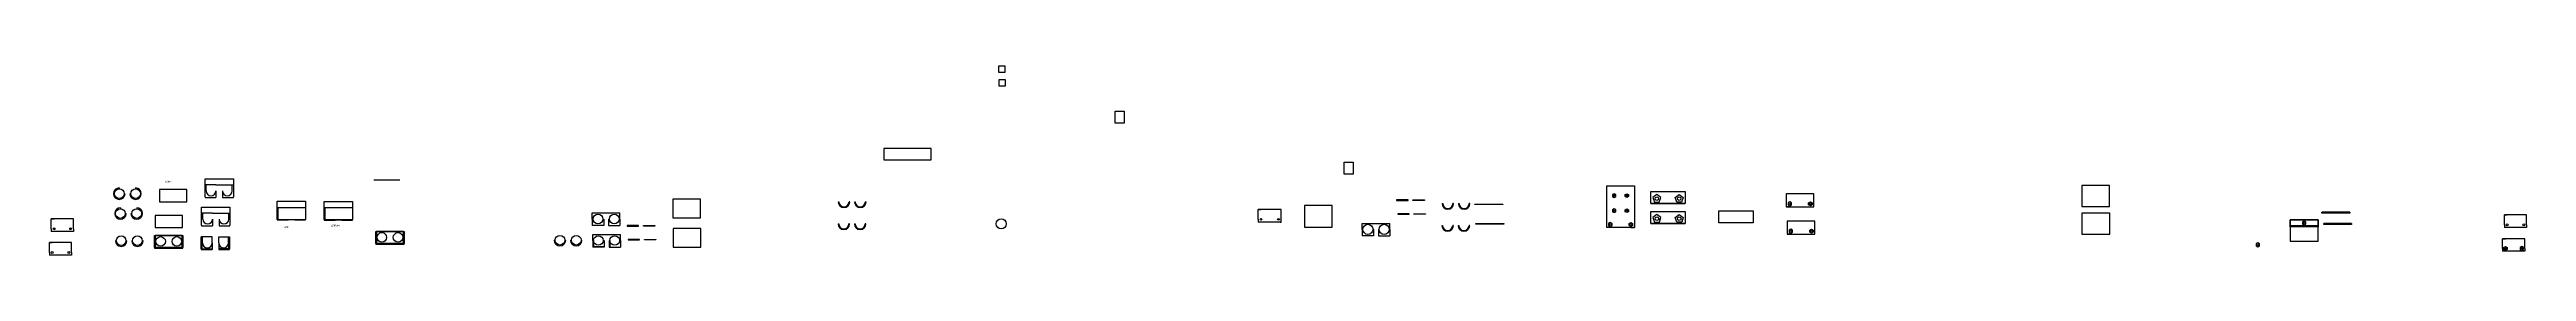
# Model space of a CAD drawing. Header units: millimetres. Extents: x 0 to 4105, y 0 to 315.
import ezdxf

# ---------------------------------------------------------------- set-up
doc = ezdxf.new("R2010")
doc.units = ezdxf.units.MM
doc.styles.get("Standard").update_dxf_attribs({"font": 'arial.ttf'})

msp = doc.modelspace()

# ---------------------------------------------------------------- linework, layer by layer
for p, q in [((258.1, 117.2), (258.1, 127.2)), ((258.1, 127.2), (305.1, 127.2)), ((305.1, 127.2), (305.1, 117.2)), ((538, 125.8), (581, 125.8)), ((108, 102.6), (106.5, 102.6)), ((116, 112.1), (116, 110.6)), ((124, 102.6), (125.5, 102.6)), ((133.5, 102.6), (135, 102.6)), ((143, 112.1), (143, 110.6)), ((152.5, 102.6), (151, 102.6)), ((258.1, 107.2), (258.1, 117.2)), ((276.1, 117.2), (258.1, 117.2)), ((258.1, 97.2), (258.1, 107.2)), ((258.1, 97.2), (258.1, 96.2)), ((258.1, 96.2), (276.1, 96.2)), ((260.1, 107.2), (260.1, 117.2)), ((276.1, 117.2), (287.1, 117.2)), ((276.1, 107.2), (276.1, 96.2)), ((287.1, 117.2), (305.1, 117.2)), ((287.1, 107.2), (287.1, 96.2)), ((287.1, 96.2), (305.1, 96.2)), ((303.1, 107.2), (303.1, 117.2)), ((305.1, 117.2), (305.1, 97.2)), ((305.1, 96.2), (305.1, 97.2)), ((377.7, 79.9), (377.7, 89.9)), ((377.7, 89.9), (424.7, 89.9)), ((424.7, 89.9), (424.7, 79.9)), ((455.7, 79.5), (455.7, 89.5)), ((455.7, 89.5), (502.7, 89.5)), ((502.7, 89.5), (502.7, 79.5)), ((1307.4, 88.9), (1308.5, 88.9)), ((1326.4, 88.9), (1325.3, 88.9)), ((1334.4, 88.9), (1335.5, 88.9)), ((1353.4, 88.9), (1352.3, 88.9)), ((2308, 86.2), (2309.1, 86.2)), ((2327, 86.2), (2325.9, 86.2)), ((2335, 86.2), (2336.1, 86.2)), ((2354, 86.2), (2352.9, 86.2)), ((2653.8, 101.3), (2653.8, 106.3)), ((2653.8, 106.3), (2710.8, 106.3)), ((2653.8, 86.3), (2653.8, 101.3)), ((2653.8, 86.3), (2653.8, 87.3)), ((2663.8, 86.3), (2653.8, 86.3)), ((2653.8, 86.3), (2710.8, 86.3)), ((2710.8, 86.3), (2710.8, 87.3)), ((3.4, 44.3), (3.4, 60.8)), ((3.4, 60.8), (7.9, 60.8)), ((39.9, 60.8), (3.4, 60.8)), ((3.4, 44.3), (3.4, 39.8)), ((39.9, 44.3), (39.9, 60.8)), ((39.9, 44.3), (39.9, 39.8)), ((109.9, 69.6), (108.4, 69.6)), ((117.9, 79.1), (117.9, 77.6)), ((125.9, 69.6), (127.4, 69.6)), ((135.4, 69.6), (136.9, 69.6)), ((144.9, 79.1), (144.9, 77.6)), ((154.4, 69.6), (152.9, 69.6)), ((252.4, 70.3), (252.4, 80.3)), ((252.4, 80.3), (299.4, 80.3)), ((252.4, 60.3), (252.4, 70.3)), ((270.4, 70.3), (252.4, 70.3)), ((252.4, 50.3), (252.4, 60.3)), ((252.4, 50.3), (252.4, 49.3)), ((252.4, 49.3), (270.4, 49.3)), ((254.4, 60.3), (254.4, 70.3)), ((270.4, 70.3), (281.4, 70.3)), ((270.4, 60.3), (270.4, 49.3)), ((281.4, 70.3), (299.4, 70.3)), ((281.4, 60.3), (281.4, 49.3)), ((281.4, 49.3), (299.4, 49.3)), ((297.4, 60.3), (297.4, 70.3)), ((299.4, 80.3), (299.4, 70.3)), ((299.4, 70.3), (299.4, 50.3)), ((299.4, 49.3), (299.4, 50.3)), ((377.7, 69.9), (377.7, 79.9)), ((377.7, 79.9), (424.7, 79.9)), ((377.7, 79.9), (378.7, 79.9)), ((377.7, 59.9), (377.7, 69.9)), ((377.7, 59.9), (377.7, 58.9)), ((377.7, 58.9), (395.7, 58.9)), ((378.7, 79.9), (378.7, 58.9)), ((378.7, 58.9), (378.7, 59.9)), ((378.7, 59.9), (424.7, 59.9)), ((406.7, 58.9), (395.7, 58.9)), ((406.7, 58.9), (424.7, 58.9)), ((424.7, 79.9), (424.7, 59.9)), ((424.7, 58.9), (424.7, 59.9)), ((455.7, 69.5), (455.7, 79.5)), ((455.7, 79.5), (456.7, 79.5)), ((455.7, 59.5), (455.7, 69.5)), ((455.7, 59.5), (455.7, 58.5)), ((455.7, 58.5), (473.7, 58.5)), ((456.7, 79.5), (456.7, 79.7)), ((456.7, 79.7), (502.7, 79.7)), ((456.7, 79.5), (456.7, 58.5)), ((456.7, 58.5), (456.7, 59.5)), ((456.7, 59.5), (502.7, 59.5)), ((484.7, 58.5), (473.7, 58.5)), ((484.7, 58.5), (502.7, 58.5)), ((502.7, 79.5), (502.7, 59.5)), ((502.7, 58.5), (502.7, 59.5)), ((899.7, 60.5), (899.7, 70.5)), ((899.7, 70.5), (945.7, 70.5)), ((901.2, 60.5), (899.7, 60.5)), ((899.7, 60.5), (899.7, 50.5)), ((899.7, 50.5), (899.7, 49.5)), ((918.7, 49.5), (899.7, 49.5)), ((917.2, 60.5), (918.7, 60.5)), ((918.7, 60.5), (918.7, 49.5)), ((926.7, 60.5), (928.2, 60.5)), ((926.7, 60.5), (926.7, 49.5)), ((926.7, 49.5), (945.7, 49.5)), ((945.7, 60.5), (944.2, 60.5)), ((945.7, 60.5), (945.7, 70.5)), ((945.7, 60.5), (945.7, 50.5)), ((945.7, 50.5), (945.7, 49.5)), ((1307.1, 52.4), (1308.2, 52.4)), ((1326.1, 52.4), (1325, 52.4)), ((1334.1, 52.4), (1335.2, 52.4)), ((1353.1, 52.4), (1352, 52.4)), ((2003.4, 60), (2003.4, 76.5)), ((2003.4, 76.5), (2007.9, 76.5)), ((2039.9, 76.5), (2003.4, 76.5)), ((2003.4, 60), (2003.4, 55.5)), ((2039.9, 55.5), (2003.4, 55.5)), ((2041.4, 76.5), (2039.9, 76.5)), ((2039.9, 55.5), (2041.4, 55.5)), ((2041.4, 60), (2041.4, 76.5)), ((2041.4, 55.5), (2041.4, 76.5)), ((2175.6, 43.3), (2175.6, 53.3)), ((2175.6, 53.3), (2221.6, 53.3)), ((2175.6, 43.3), (2175.6, 33.3)), ((2175.6, 43.3), (2176.7, 43.3)), ((2194.6, 43.3), (2193.5, 43.3)), ((2194.6, 43.3), (2194.6, 32.3)), ((2202.6, 43.3), (2202.6, 32.3)), ((2202.6, 43.3), (2203.7, 43.3)), ((2221.6, 43.3), (2220.5, 43.3)), ((2221.6, 43.3), (2221.6, 53.3)), ((2221.6, 43.3), (2221.6, 33.3)), ((2307.7, 49.8), (2308.8, 49.8)), ((2326.7, 49.8), (2325.6, 49.8)), ((2334.7, 49.8), (2335.8, 49.8)), ((2353.7, 49.8), (2352.6, 49.8)), ((2586.7, 46.4), (2580.7, 46.4)), ((2620.7, 46.4), (2626.7, 46.4)), ((2653.9, 68), (2653.9, 73)), ((2653.9, 73), (2710.9, 73)), ((2653.9, 53), (2653.9, 68)), ((2653.9, 53), (2653.9, 54)), ((2663.9, 53), (2653.9, 53)), ((2653.9, 53), (2710.9, 53)), ((2710.9, 53), (2710.9, 54)), ((2884.2, 80.7), (2878.2, 80.7)), ((2918.2, 80.7), (2924.2, 80.7)), ((3759.5, 48.9), (3713.5, 48.9)), ((3759.5, 47.4), (3713.5, 47.4)), ((3759.5, 43.9), (3759.5, 48.9)), ((3759.5, 48.9), (3759.5, 47.4)), ((3759.5, 23.9), (3759.5, 43.9)), ((3812, 71.9), (3766, 71.9)), ((3814.9, 52.8), (3768.9, 52.8)), ((4068.4, 50.8), (4068.4, 67.3)), ((4068.4, 67.3), (4072.9, 67.3)), ((4104.9, 67.3), (4068.4, 67.3)), ((4068.4, 50.8), (4068.4, 46.3)), ((4104.9, 46.3), (4068.4, 46.3)), ((4104.9, 50.8), (4104.9, 67.3)), ((4104.9, 50.8), (4104.9, 46.3)), ((0.4, 4.9), (0.4, 21.4)), ((0.4, 21.4), (4.9, 21.4)), ((36.9, 21.4), (0.4, 21.4)), ((0.4, 4.9), (0.4, 0.4)), ((36.9, 0.4), (0.4, 0.4)), ((39.9, 39.8), (3.4, 39.8)), ((36.9, 4.9), (36.9, 21.4)), ((36.9, 4.9), (36.9, 0.4)), ((111.1, 24.5), (109.6, 24.5)), ((127.1, 24.5), (128.6, 24.5)), ((136.6, 24.5), (138.1, 24.5)), ((155.6, 24.5), (154.1, 24.5)), ((174.4, 23.2), (174.4, 33.2)), ((174.4, 33.2), (221.4, 33.2)), ((174.4, 13.2), (174.4, 23.2)), ((221.4, 13.2), (174.4, 13.2)), ((174.4, 13.2), (174.4, 12.2)), ((174.4, 12.2), (221.4, 12.2)), ((220.4, 33.2), (175.4, 33.2)), ((175.4, 33.2), (175.4, 23.2)), ((175.4, 23.2), (175.4, 13.2)), ((175.4, 13.2), (215.4, 13.2)), ((215.4, 13.2), (220.4, 13.2)), ((220.4, 23.2), (220.4, 33.2)), ((220.4, 13.2), (220.4, 23.2)), ((221.4, 33.2), (221.4, 13.2)), ((221.4, 12.2), (221.4, 13.2)), ((251.8, 20.7), (251.8, 30.7)), ((269.8, 30.7), (251.8, 30.7)), ((251.8, 10.7), (251.8, 20.7)), ((251.8, 10.7), (251.8, 9.7)), ((251.8, 9.7), (269.8, 9.7)), ((252.8, 30.7), (252.8, 20.7)), ((252.8, 20.7), (252.8, 10.7)), ((252.8, 10.7), (269.8, 10.7)), ((253.8, 20.7), (253.8, 30.7)), ((269.8, 20.7), (269.8, 30.7)), ((269.8, 20.7), (269.8, 9.7)), ((280.8, 20.7), (280.8, 30.7)), ((280.8, 30.7), (298.8, 30.7)), ((280.8, 20.7), (280.8, 9.7)), ((297.8, 10.7), (280.8, 10.7)), ((280.8, 9.7), (298.8, 9.7)), ((296.8, 20.7), (296.8, 30.7)), ((297.8, 20.7), (297.8, 30.7)), ((297.8, 10.7), (297.8, 20.7)), ((298.8, 30.7), (298.8, 10.7)), ((298.8, 9.7), (298.8, 10.7)), ((541, 29.9), (541, 39.9)), ((541, 39.9), (588, 39.9)), ((541, 19.9), (541, 29.9)), ((588, 19.9), (541, 19.9)), ((541, 19.9), (541, 18.9)), ((541, 18.9), (588, 18.9)), ((587, 39.9), (542, 39.9)), ((542, 39.9), (542, 29.9)), ((542, 29.9), (542, 19.9)), ((542, 19.9), (582, 19.9)), ((582, 19.9), (587, 19.9)), ((587, 29.9), (587, 39.9)), ((587, 19.9), (587, 29.9)), ((588, 39.9), (588, 19.9)), ((588, 18.9), (588, 19.9)), ((838.2, 25.3), (836.7, 25.3)), ((854.2, 25.3), (855.7, 25.3)), ((863.7, 25.3), (865.2, 25.3)), ((882.7, 25.3), (881.2, 25.3)), ((900.5, 24.8), (900.5, 34.8)), ((900.5, 34.8), (946.5, 34.8)), ((902, 24.8), (900.5, 24.8)), ((900.5, 24.8), (900.5, 14.8)), ((900.5, 14.8), (900.5, 13.8)), ((919.5, 13.8), (900.5, 13.8)), ((902, 24.8), (902, 14.8)), ((902, 14.8), (919.5, 14.8)), ((918, 24.8), (919.5, 24.8)), ((919.5, 24.8), (919.5, 13.8)), ((927.5, 24.8), (929, 24.8)), ((927.5, 24.8), (927.5, 13.8)), ((929, 14.8), (927.5, 14.8)), ((927.5, 13.8), (946.5, 13.8)), ((929, 24.8), (929, 14.8)), ((946.5, 24.8), (945, 24.8)), ((946.5, 24.8), (946.5, 34.8)), ((946.5, 24.8), (946.5, 14.8)), ((946.5, 14.8), (946.5, 13.8)), ((2175.6, 33.3), (2175.6, 32.3)), ((2194.6, 32.3), (2175.6, 32.3)), ((2202.6, 32.3), (2221.6, 32.3)), ((2221.6, 33.3), (2221.6, 32.3)), ((2885.9, 35.4), (2879.9, 35.4)), ((2919.9, 35.4), (2925.9, 35.4)), ((4065.4, 11.3), (4065.4, 27.8)), ((4065.4, 27.8), (4069.9, 27.8)), ((4101.9, 27.8), (4065.4, 27.8)), ((4065.4, 11.3), (4065.4, 6.8)), ((4101.9, 6.8), (4065.4, 6.8)), ((4101.9, 11.3), (4101.9, 27.8)), ((4101.9, 11.3), (4101.9, 6.8))]:
    msp.add_line(p, q)
for points in [[(1573.5, 315.1), (1583.5, 315.1), (1583.5, 304.1), (1573.5, 304.1)], [(1574.1, 292.3), (1584.1, 292.3), (1584.1, 281.3), (1574.1, 281.3)], [(1766, 239.6), (1781, 239.6), (1781, 219.6), (1766, 219.6)], [(1382.7, 158.9), (1461.5, 158.9), (1461.5, 177.9), (1382.7, 177.9)], [(2145.6, 155.2), (2160.6, 155.2), (2160.6, 135.2), (2145.6, 135.2)], [(182.5, 89.3), (227.7, 89.3), (227.7, 109.3), (182.5, 109.3)], [(1079.2, 93.7), (1033.2, 93.7), (1033.2, 62.7), (1079.2, 62.7)], [(2080, 46.8), (2126, 46.8), (2126, 82.8), (2080, 82.8)], [(2251.6, 92.5), (2232.6, 92.5), (2232.6, 91.5), (2251.6, 91.5)], [(2259.6, 92.5), (2278.6, 92.5), (2278.6, 91.5), (2259.6, 91.5)], [(2362.4, 85.4), (2408.4, 85.4), (2408.4, 84.4), (2362.4, 84.4)], [(2580.7, 115.8), (2626.7, 115.8), (2626.7, 46.4), (2580.7, 46.4)], [(2596.1, 101), (2593.2, 102.6), (2590.4, 101), (2590.4, 97.7), (2593.2, 96.1), (2596.1, 97.7)], [(2611.4, 101), (2614.2, 102.6), (2617.1, 101), (2617.1, 97.7), (2614.2, 96.1), (2611.4, 97.7)], [(2653.8, 106.3), (2710.8, 106.3), (2710.8, 86.3), (2653.8, 86.3)], [(2667.9, 88.6), (2670.5, 96.4), (2663.8, 101.3), (2657.1, 96.4), (2659.7, 88.6)], [(2696.7, 88.6), (2694.1, 96.4), (2700.8, 101.3), (2707.5, 96.4), (2704.9, 88.6)], [(2878.2, 80.7), (2924.2, 80.7), (2924.2, 102.1), (2878.2, 102.1)], [(2887, 87.3), (2884.2, 89), (2881.3, 87.3), (2881.3, 84.1), (2884.2, 82.4), (2887, 84.1)], [(2915.3, 87.3), (2918.2, 89), (2921, 87.3), (2921, 84.1), (2918.2, 82.4), (2915.3, 84.1)], [(3414.1, 116.3), (3368.1, 116.3), (3368.1, 81.3), (3414.1, 81.3)], [(175.3, 46.3), (220.5, 46.3), (220.5, 66.3), (175.3, 66.3)], [(976.5, 49.8), (957.5, 49.8), (957.5, 48.8), (976.5, 48.8)], [(984.5, 49.8), (1003.5, 49.8), (1003.5, 48.8), (984.5, 48.8)], [(1079.8, 44.7), (1033.8, 44.7), (1033.8, 13.7), (1079.8, 13.7)], [(2253.4, 69.3), (2234.4, 69.3), (2234.4, 68.3), (2253.4, 68.3)], [(2261.4, 69.3), (2280.4, 69.3), (2280.4, 68.3), (2261.4, 68.3)], [(2364.1, 52.8), (2410.1, 52.8), (2410.1, 51.8), (2364.1, 51.8)], [(2589.6, 53), (2586.7, 54.6), (2583.9, 53), (2583.9, 49.7), (2586.7, 48.1), (2589.6, 49.7)], [(2596.1, 76), (2593.2, 77.6), (2590.4, 76), (2590.4, 72.7), (2593.2, 71.1), (2596.1, 72.7)], [(2611.4, 76), (2614.2, 77.6), (2617.1, 76), (2617.1, 72.7), (2614.2, 71.1), (2611.4, 72.7)], [(2617.9, 53), (2620.7, 54.6), (2623.6, 53), (2623.6, 49.7), (2620.7, 48.1), (2617.9, 49.7)], [(2653.9, 73), (2710.9, 73), (2710.9, 53), (2653.9, 53)], [(2668, 55.3), (2670.6, 63.2), (2663.9, 68.1), (2657.2, 63.2), (2659.7, 55.3)], [(2696.7, 55.3), (2694.2, 63.2), (2700.9, 68.1), (2707.6, 63.2), (2705, 55.3)], [(2766.7, 74.2), (2823.7, 74.2), (2823.7, 54.2), (2766.7, 54.2)], [(2879.9, 35.4), (2925.9, 35.4), (2925.9, 56.8), (2879.9, 56.8)], [(2888.8, 42), (2885.9, 43.7), (2883.1, 42), (2883.1, 38.7), (2885.9, 37.1), (2888.8, 38.7)], [(2917.1, 42), (2919.9, 43.7), (2922.8, 42), (2922.8, 38.7), (2919.9, 37.1), (2917.1, 38.7)], [(3414.3, 70.3), (3368.3, 70.3), (3368.3, 35.3), (3414.3, 35.3)], [(3759.5, 58.9), (3713.5, 58.9), (3713.5, 23.9), (3759.5, 23.9)], [(3713.5, 58.9), (3759.5, 58.9), (3759.5, 48.9), (3713.5, 48.9)], [(3713.5, 48.9), (3759.5, 48.9), (3759.5, 47.4), (3713.5, 47.4)], [(3739.3, 55.5), (3736.5, 57.2), (3733.6, 55.5), (3733.6, 52.2), (3736.5, 50.6), (3739.3, 52.2)], [(3766, 71.9), (3812, 71.9), (3812, 70.4), (3766, 70.4)], [(3768.9, 52.8), (3814.9, 52.8), (3814.9, 51.3), (3768.9, 51.3)], [(978.2, 26.7), (959.2, 26.7), (959.2, 25.7), (978.2, 25.7)], [(986.2, 26.7), (1005.2, 26.7), (1005.2, 25.7), (986.2, 25.7)], [(3662.5, 19.1), (3659.7, 20.8), (3656.8, 19.1), (3656.8, 15.8), (3659.7, 14.2), (3662.5, 15.8)], [(4067, 13), (4069.9, 14.6), (4072.7, 13), (4072.7, 9.7), (4069.9, 8), (4067, 9.7)], [(4100.2, 13), (4097.4, 14.6), (4094.5, 13), (4094.5, 9.7), (4097.4, 8), (4100.2, 9.7)]]:
    msp.add_lwpolyline(points, close=True)
for centre, radius in [((116, 102.6), 8), ((143, 102.6), 8), ((2593.2, 99.4), 1.5), ((2614.2, 99.4), 1.5), ((2663.8, 94.3), 3), ((2700.8, 94.3), 3), ((2884.2, 85.7), 1.5), ((2918.2, 85.7), 1.5), ((7.9, 44.3), 1.5), ((35.4, 44.3), 1.5), ((117.9, 69.6), 8), ((144.9, 69.6), 8), ((909.2, 60.5), 8), ((909.2, 60.5), 8), ((936.2, 60.5), 8), ((936.2, 60.5), 8), ((1577.5, 52.4), 8.4), ((2007.9, 60), 1.5), ((2007.9, 60), 1.5), ((2036.9, 60), 1.5), ((2185.1, 43.3), 8.4), ((2212.1, 43.3), 8.4), ((2586.7, 51.4), 1.5), ((2593.2, 74.4), 1.5), ((2614.2, 74.4), 1.5), ((2620.7, 51.4), 1.5), ((2663.9, 61), 3), ((2700.9, 61), 3), ((2885.9, 40.4), 1.5), ((2919.9, 40.4), 1.5), ((3736.5, 53.9), 1.5), ((4072.9, 50.8), 1.5), ((4100.4, 50.8), 1.5), ((4.9, 4.9), 1.5), ((32.4, 4.9), 1.5), ((119.1, 24.5), 8), ((146.1, 24.5), 8), ((184.4, 23.2), 8), ((211.4, 23.2), 8), ((551, 29.9), 8), ((578, 29.9), 8), ((846.2, 25.3), 8), ((873.2, 25.3), 8), ((910, 24.8), 8), ((910, 24.8), 8), ((937, 24.8), 8), ((937, 24.8), 8), ((3659.7, 17.5), 1.5), ((4069.9, 11.3), 1.5), ((4069.9, 11.3), 1.5), ((4097.4, 11.3), 1.5)]:
    msp.add_circle(centre, radius)
for centre, radius, start, end in [((116, 102.6), 9.5, 90, 180), ((116, 102.6), 9.5, 180, 0), ((143, 102.6), 9.5, 180, 0), ((143, 102.6), 9.5, 0, 90), ((268.1, 107.2), 8, 180, 0), ((295.1, 107.2), 8, 180, 0), ((1316.9, 88.9), 9.5, 180, 0), ((1316.9, 88.9), 8.4, 180, 0), ((1343.9, 88.9), 9.5, 180, 0), ((1343.9, 88.9), 8.4, 180, 0), ((2317.5, 86.2), 9.5, 180, 0), ((2317.5, 86.2), 8.4, 180, 0), ((2344.5, 86.2), 9.5, 180, 0), ((2344.5, 86.2), 8.4, 180, 0), ((117.9, 69.6), 9.5, 90, 180), ((117.9, 69.6), 9.5, 180, 0), ((144.9, 69.6), 9.5, 180, 0), ((144.9, 69.6), 9.5, 0, 90), ((262.4, 60.3), 8, 180, 0), ((289.4, 60.3), 8, 180, 0), ((1316.6, 52.4), 9.5, 180, 0), ((1316.6, 52.4), 8.4, 180, 0), ((1343.6, 52.4), 9.5, 180, 0), ((1343.6, 52.4), 8.4, 180, 0), ((2317.2, 49.8), 9.5, 180, 0), ((2317.2, 49.8), 8.4, 180, 0), ((2344.2, 49.8), 9.5, 180, 0), ((2344.2, 49.8), 8.4, 180, 0), ((119.1, 24.5), 9.5, 180, 0), ((146.1, 24.5), 9.5, 180, 0), ((261.8, 20.7), 8, 180, 0), ((288.8, 20.7), 8, 180, 0), ((846.2, 25.3), 9.5, 180, 0), ((873.2, 25.3), 9.5, 180, 0)]:
    msp.add_arc(centre, radius, start, end)

# ---------------------------------------------------------------- texts
at = {"char_height": 2.5, "attachment_point": 1}
for s, width, insert in [('{\\fSimSun|b0|i0|c134|p2;抵消用}', 19.762, (192.4, 123.6)), ('{\\fSimSun|b0|i0|c134|p2;盖板}', 27.018, (389.2, 48.4)), ('{\\fSimSun|b0|i0|c134|p2;盖板相消}', 32.442, (466.9, 51.1))]:
    msp.add_mtext_dynamic_manual_height_columns(s, width=width, gutter_width=12.5, heights=[0], dxfattribs=dict(at, insert=insert))

doc.saveas('drawing.dxf')
